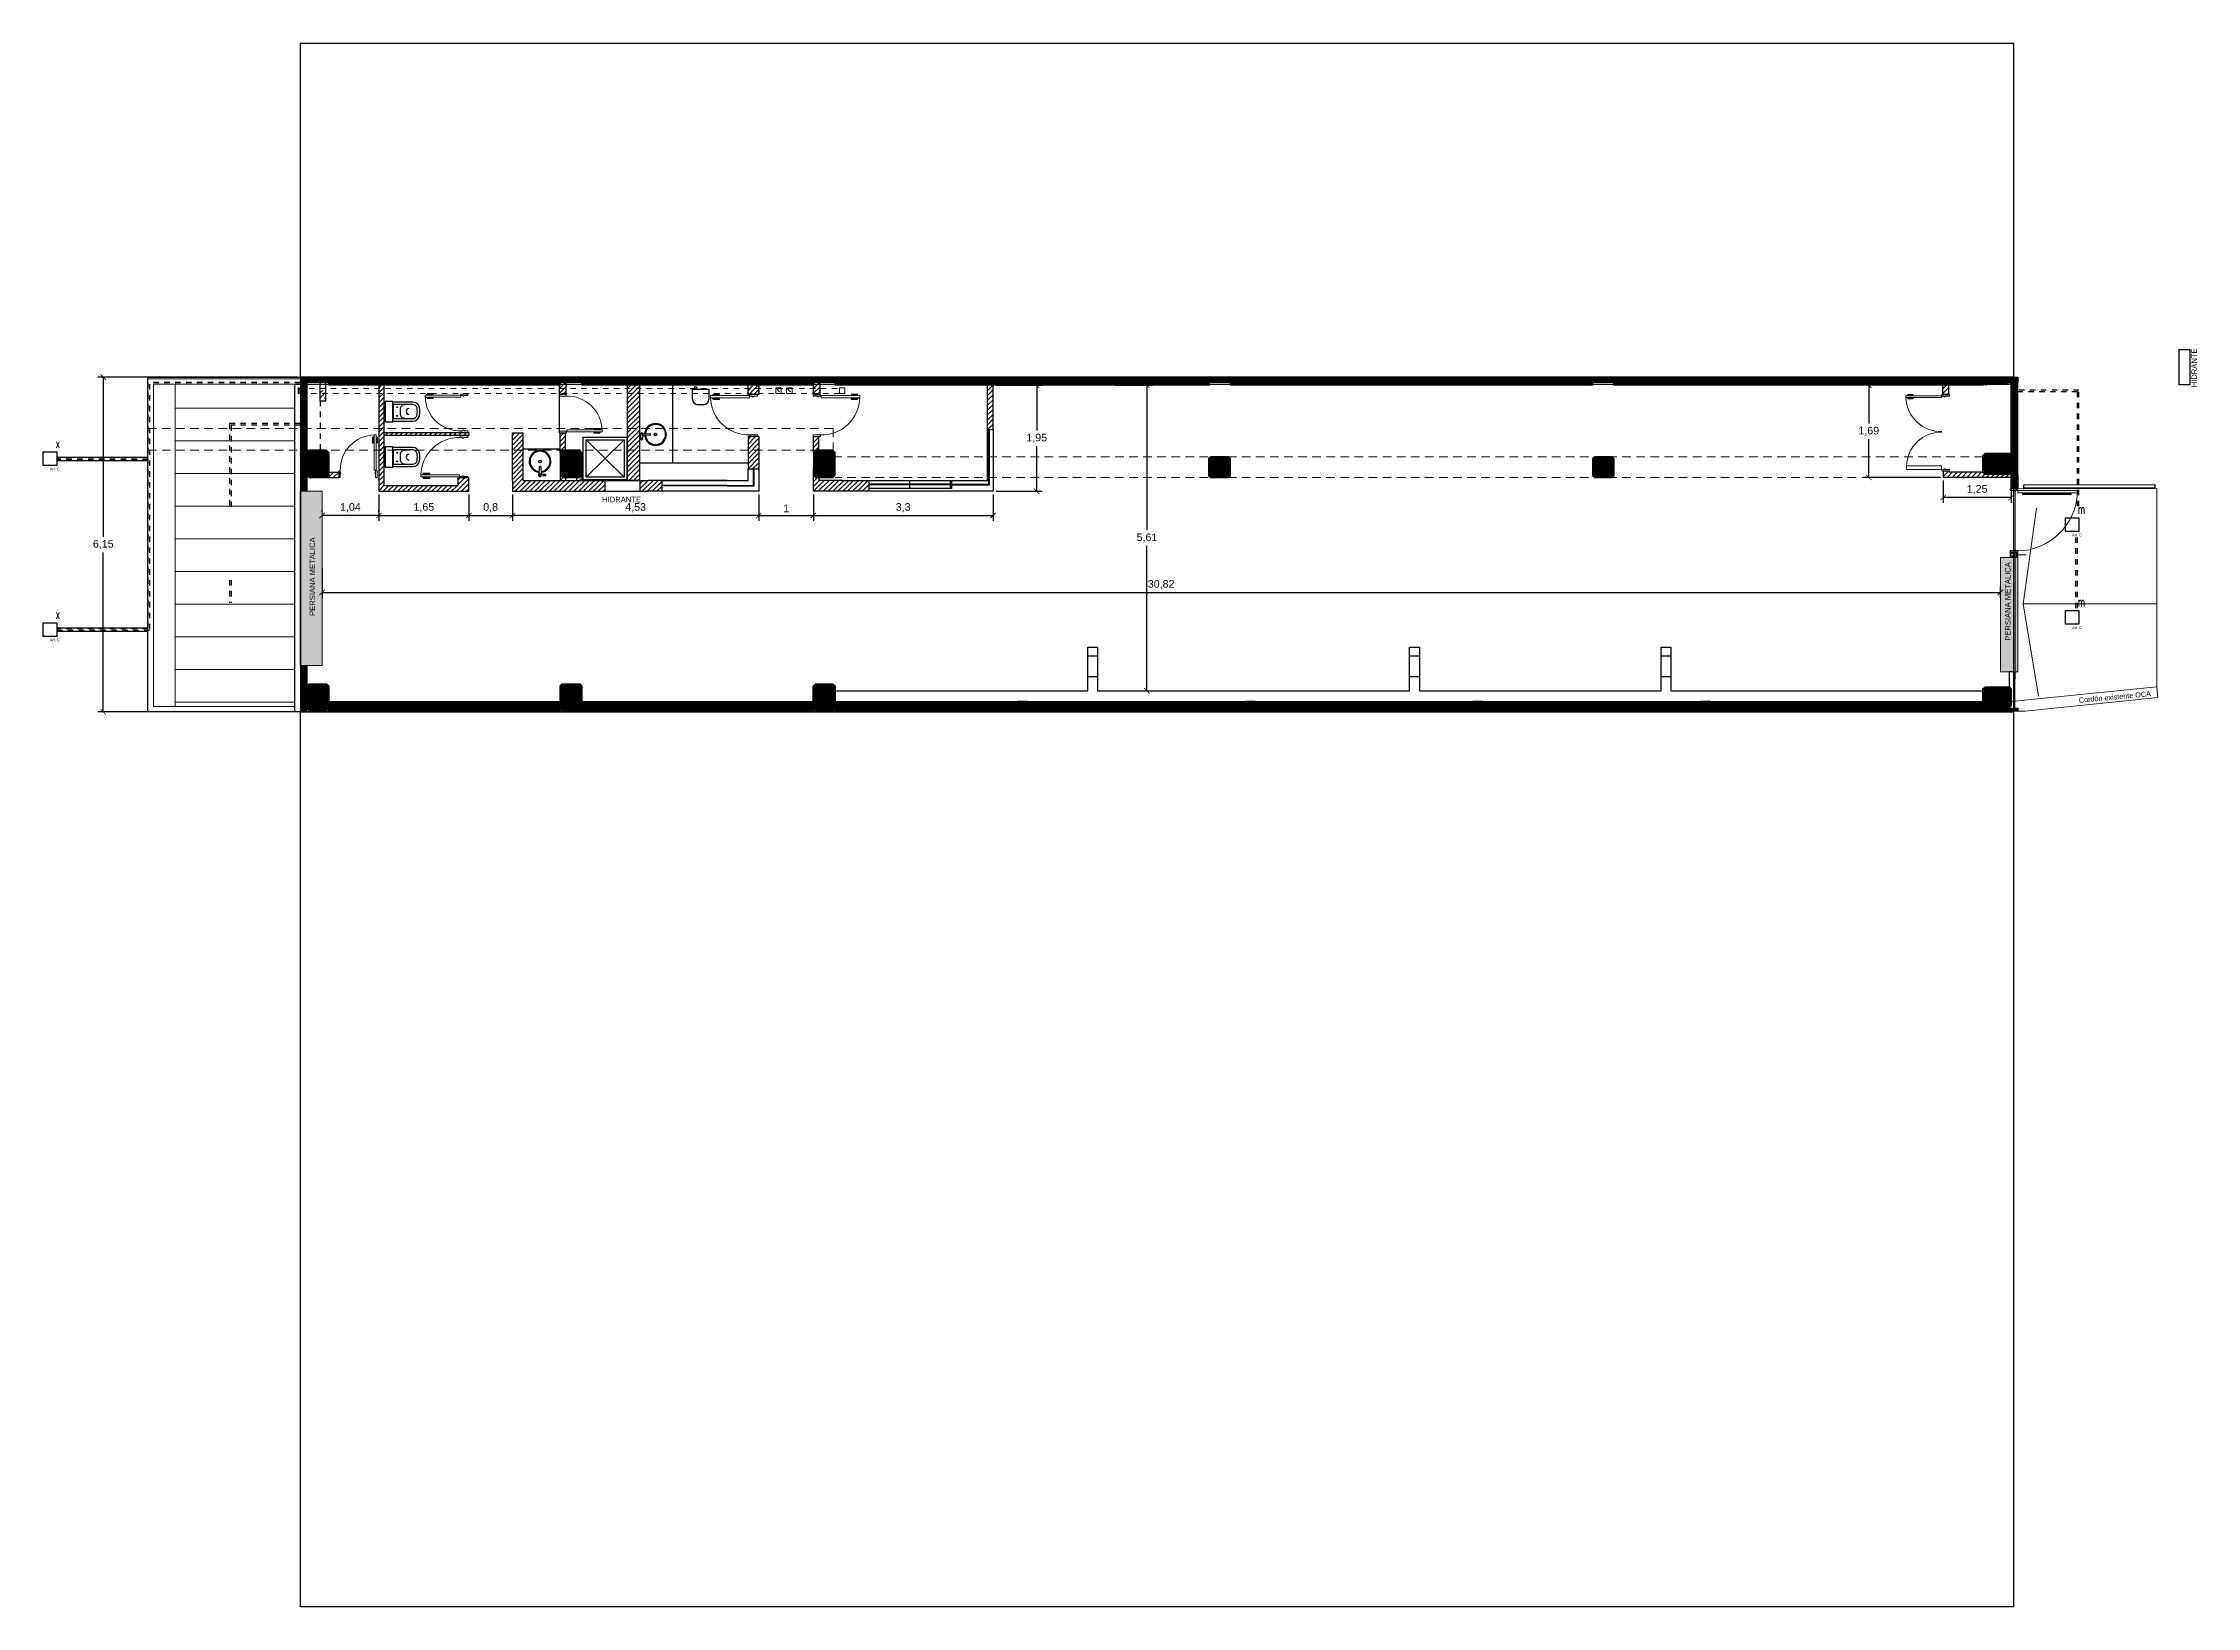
# Model space of a CAD drawing. Header units: millimetres. Extents: x 982.1 to 1021.6, y 2216.3 to 2245.1.
import ezdxf

# ---------------------------------------------------------------- set-up
doc = ezdxf.new("R2010")
doc.units = ezdxf.units.MM
doc.linetypes.add('CRD-XR-AR-RE01-00$0$CRD-implantacion$0$HIDDEN', pattern=[0.375, 0.25, -0.125])
doc.linetypes.add('HIDDEN2', pattern=[4.7625, 3.175, -1.5875])
for name, color, linetype in [('Barandas', 113, 'Continuous'), ('CORDON', 8, 'Continuous'), ('ESTRUCTURA', 3, 'Continuous'), ('H1', 253, 'Continuous'), ('Hatch - Medianera', 252, 'Continuous'), ('HT-Muros', 252, 'Continuous'), ('IA Hidrantes', 10, 'Continuous'), ('IE-Artefactos', 252, 'Continuous'), ('IE-Medidor', 10, 'Continuous'), ('IS-SANIT', 251, 'Continuous'), ('MU-Muros', 251, 'Continuous'), ('TA-Hatch Placa de roca de yeso', 253, 'Continuous'), ('TA-Placa de roca de yeso', 92, 'Continuous')]:
    doc.layers.add(name, color=color, linetype=linetype)
for name, color, linetype, lineweight in [('CA-Puertas', 252, 'Continuous', 18), ('CA-Ventanas', 51, 'Continuous', 18), ('Proyección Viga', 14, 'HIDDEN2', 5), ('Vereda', 252, 'Continuous', 9)]:
    doc.layers.add(name, color=color, linetype=linetype, lineweight=lineweight)
doc.styles.add('ELE', font='SIMPLEX.SHX', dxfattribs={"width": 0.7})
doc.styles.get("Standard").update_dxf_attribs({"font": 'arial.ttf'})
doc.dimstyles.new('AEP', dxfattribs={"dimscale": 0.2, "dimtxt": 0.7, "dimasz": 0.5, "dimexe": 0.5, "dimexo": 0.3, "dimgap": 0.3, "dimtad": 1, "dimtih": 1, "dimtoh": 1, "dimtxsty": 'Standard', "dimblk": 'ARCHTICK', "dimcen": 0, "dimadec": 0, "dimazin": 0, "dimtfac": 1, "dimtmove": 0, "dimatfit": 3, "dimldrblk": 'DOT', "dimfxl": 1, "dimarcsym": 0})
pattern_1 = [(45, (0, 76.55064), (-0.01122532015, 0.01122532015), [])]
pattern_2 = [(45, (-86.241782, 76.55064), (-0.01122532015, 0.01122532015), [])]

msp = doc.modelspace()

# ---------------------------------------------------------------- texts
at = {"layer": 'CA-Puertas', "ltscale": 0.05, "char_height": 0.1, "width": 1.72089, "attachment_point": 1, "rotation": 90}
for insert in [(986.783, 2234.537), (1017.922, 2234.08)]:
    msp.add_mtext('{\\fArial|b1|i0|c0|p34;\\P}PERSIANA METALICA', dxfattribs=dict(at, insert=insert))
at = {"layer": 'IA Hidrantes', "ltscale": 0.05, "insert": (1021.511, 2238.486), "char_height": 0.1, "attachment_point": 1, "rotation": 90}
msp.add_mtext_dynamic_manual_height_columns('\\pxqc;HIDRANTE', width=1.21367, gutter_width=12.5, heights=[0], dxfattribs=at)
at = {"layer": 'IA Hidrantes', "ltscale": 0.05, "insert": (992.073, 2236.724), "char_height": 0.1, "attachment_point": 1}
msp.add_mtext_dynamic_manual_height_columns('\\pxqc;HIDRANTE', width=1.21367, gutter_width=12.5, heights=[0], dxfattribs=at)
at = {"layer": 'IE-Artefactos', "style": 'ELE', "width": 0.6}
for s, p in [('x', (982.287, 2237.623)), ('m', (1019.426, 2236.412)), ('m', (1019.426, 2236.412)), ('x', (982.287, 2234.486)), ('m', (1019.426, 2234.71)), ('m', (1019.426, 2234.71))]:
    msp.add_text(s, height=0.17, dxfattribs=at).set_placement(p)
at = {"layer": 'IE-Artefactos', "char_height": 0.05, "attachment_point": 1}
for insert in [(982.179, 2237.259), (1019.319, 2236.048), (982.179, 2234.122), (1019.319, 2234.346)]:
    msp.add_mtext_dynamic_manual_height_columns('Art. C', width=10.62869, gutter_width=12.5, heights=[0], dxfattribs=dict(at, insert=insert))
at = {"layer": 'Vereda', "ltscale": 0.05, "insert": (1019.438, 2233.035), "char_height": 0.095, "attachment_point": 1, "rotation": 5.2486}
msp.add_mtext_dynamic_manual_height_columns('Cordón existente OCA', width=7.75203, gutter_width=12.5, heights=[0], dxfattribs=at)

# ---------------------------------------------------------------- blocks, each defined once
blk = doc.blocks.new('COL PARED')
at = {"layer": 'H1'}
h = blk.add_hatch(dxfattribs=at)
h.set_pattern_fill('ANSI31', color=256, scale=0.005)
h.paths.add_polyline_path([(0.52, 0.155), (0.48, 0.195), (0.04, 0.195), (0, 0.155), (0, -0.155), (0.04, -0.195), (0.48, -0.195), (0.52, -0.155)])
at = {"layer": 'ESTRUCTURA'}
blk.add_lwpolyline([(0, 0.155), (0.04, 0.195), (0.48, 0.195), (0.52, 0.155), (0.52, -0.155), (0.48, -0.195), (0.04, -0.195), (0, -0.155)], close=True, dxfattribs=at)
blk = doc.blocks.new('new blockDGDF')
at = {"layer": 'IS-SANIT', "ltscale": 0.05}
for points in [[(992.196, 2237.535), (992.996, 2237.535), (992.996, 2236.75), (992.196, 2236.75)], [(992.246, 2237.485), (992.946, 2237.485), (992.946, 2236.8), (992.246, 2236.8)]]:
    blk.add_lwpolyline(points, close=True, dxfattribs=at)
for points in [[(992.246, 2237.485), (992.946, 2236.8)], [(992.946, 2237.485), (992.246, 2236.8)]]:
    blk.add_lwpolyline(points, dxfattribs=at)
blk = doc.blocks.new('*U17')
at = {"color": 0}
for p, q in [((-0.77, -0.76), (-0.78, -0.76)), ((-0.77, -0.77), (-0.78, -0.77)), ((-0.71, -0.76), (-0.7, -0.76)), ((-0.71, -0.77), (-0.7, -0.77))]:
    blk.add_line(p, q, dxfattribs=at)
for points in [[(-0.78, -0.085), (-0.75, -0.085), (-0.75, -0.045), (-0.738, -0.045), (-0.738, -0.025), (-0.75, -0.025), (-0.75, 0.055), (-0.78, 0.055)], [(0, -0.085), (-0.03, -0.085), (-0.03, -0.045), (-0.042, -0.045), (-0.042, -0.025), (-0.03, -0.025), (-0.03, 0.055), (0, 0.055)]]:
    blk.add_lwpolyline(points, close=True)
blk.add_lwpolyline([(-0.72, -0.815), (-0.72, -0.095), (-0.76, -0.095), (-0.76, -0.815), (-0.72, -0.815)])
for points in [[(-0.78, -0.77), (-0.78, -0.65), (-0.79, -0.65), (-0.79, -0.77), (-0.78, -0.77)], [(-0.76, -0.785), (-0.77, -0.785), (-0.77, -0.745), (-0.76, -0.745), (-0.76, -0.785)], [(-0.72, -0.785), (-0.71, -0.785), (-0.71, -0.745), (-0.72, -0.745), (-0.72, -0.785)], [(-0.7, -0.77), (-0.7, -0.65), (-0.69, -0.65), (-0.69, -0.77), (-0.7, -0.77)]]:
    blk.add_lwpolyline(points, dxfattribs=at)
blk.add_circle((-0.755, -0.09), 0.005, dxfattribs=at)
blk.add_arc((-0.74, -0.105), 0.71, 271.4164, 1.607, dxfattribs=at)
blk = doc.blocks.new('BARI_INODORO_PTA')
blk.add_lwpolyline([(0.193, 0), (-0.193, 0), (-0.193, 0.125), (0.193, 0.125)], close=True)
for points in [[(0.075, -0.498, 0.35685), (0.175, -0.375), (0.175, -0.185), (0.175, -0.003, 0.414214), (0.172, 0), (-0.172, 0, 0.414214), (-0.175, -0.003), (-0.175, -0.185), (-0.175, -0.375, 0.35685), (-0.075, -0.498, 0.100202)], [(0.066, -0.453, 0.35685), (0.13, -0.375), (0.13, -0.017, 0.414214), (0.128, -0.015), (-0.128, -0.015, 0.414214), (-0.13, -0.017), (-0.13, -0.375, 0.35685), (-0.066, -0.453, 0.100202)]]:
    blk.add_lwpolyline(points, format="xyb", close=True)
at = {"color": 0}
for points in [[(-0.13, -0.23, -0.414214), (-0.05, -0.15), (0.05, -0.15, -0.414214), (0.13, -0.23)], [(0.054, -0.301, 0.001526), (0.054, -0.3, 0.343229), (0, -0.254, 0.343229), (-0.054, -0.3, 0.001526), (-0.054, -0.301)]]:
    blk.add_lwpolyline(points, format="xyb", dxfattribs=at)
for centre in [(-0.08, -0.09), (0.08, -0.09)]:
    blk.add_circle(centre, 0.0085, dxfattribs=at)
blk = doc.blocks.new('*U5')
for p, q in [((23.395, 26.894), (23.488, 26.899)), ((23.39, 26.872), (23.39, 26.889)), ((23.488, 26.862), (23.395, 26.867)), ((23.476, 26.728), (23.47, 26.863)), ((23.481, 26.723), (23.495, 26.723)), ((23.507, 26.88), (23.5, 26.728))]:
    blk.add_line(p, q)
at = {"color": 0}
blk.add_line((23.414, 26.895), (23.414, 26.866), dxfattribs=at)
for radius in [0.025, 0.02]:
    blk.add_circle((23.488, 26.63), radius, dxfattribs=at)
for centre, radius, start, end in [((23.488, 26.88), 0.0282, 311.584, 141.5833), ((23.488, 26.88), 0.0187, 263.8135, 96.1865), ((23.488, 26.63), 0.2, 94.6968, 85.3027), ((23.395, 26.889), 0.005, 93.0933, 180), ((23.395, 26.872), 0.005, 180, 266.9067), ((23.488, 26.88), 0.0282, 218.4167, 228.416), ((23.481, 26.728), 0.005, 180, 270), ((23.495, 26.728), 0.005, 270, 360)]:
    blk.add_arc(centre, radius, start, end)
for centre, radius, start, end in [((23.488, 26.88), 0.0235, 322.9274, 130.2762), ((23.488, 26.63), 0.185, 94.8602, 85.139)]:
    blk.add_arc(centre, radius, start, end, dxfattribs=at)
blk = doc.blocks.new('new blockSFEG')
at = {"ltscale": 0.05}
for p, q in [((1018.336, 2235.649), (1018.436, 2235.75)), ((1018.436, 2235.65), (1018.336, 2235.75))]:
    blk.add_line(p, q, dxfattribs=at)
blk.add_lwpolyline([(1018.336, 2235.75), (1018.436, 2235.75), (1018.436, 2235.65), (1018.336, 2235.65), (1018.336, 2235.75)], dxfattribs=at)
blk = doc.blocks.new('new blockiwej')
at = {"layer": 'CA-Puertas'}
for p, q in [((1016.303, 2238.667), (1016.303, 2238.675)), ((1016.303, 2238.619), (1016.303, 2238.611)), ((1016.311, 2238.667), (1016.311, 2238.675)), ((1016.311, 2238.619), (1016.311, 2238.611))]:
    blk.add_line(p, q, dxfattribs=at)
for points in [[(1016.267, 2238.627), (1016.919, 2238.627), (1016.919, 2238.659), (1016.267, 2238.659), (1016.267, 2238.627)], [(1016.291, 2238.659), (1016.291, 2238.667), (1016.323, 2238.667), (1016.323, 2238.659), (1016.291, 2238.659)], [(1016.291, 2238.627), (1016.291, 2238.619), (1016.323, 2238.619), (1016.323, 2238.627), (1016.291, 2238.627)], [(1016.303, 2238.675), (1016.399, 2238.675), (1016.399, 2238.682), (1016.303, 2238.682), (1016.303, 2238.675)], [(1016.303, 2238.611), (1016.399, 2238.611), (1016.399, 2238.603), (1016.303, 2238.603), (1016.303, 2238.611)], [(1016.279, 2237.371), (1016.92, 2237.371), (1016.92, 2237.303), (1016.279, 2237.303), (1016.279, 2237.371)]]:
    blk.add_lwpolyline(points, dxfattribs=at)
for points in [[(1016.927, 2238.681), (1016.927, 2238.651), (1016.967, 2238.651), (1016.967, 2238.639), (1016.987, 2238.639), (1016.987, 2238.651), (1017.067, 2238.651), (1017.067, 2238.681)], [(1016.927, 2237.273), (1016.927, 2237.303), (1016.967, 2237.303), (1016.967, 2237.315), (1016.987, 2237.315), (1016.987, 2237.303), (1017.067, 2237.303), (1017.067, 2237.273)]]:
    blk.add_lwpolyline(points, close=True, dxfattribs=at)
blk.add_circle((1016.922, 2238.656), 0.005, dxfattribs=at)
for centre, radius, start, end in [((1016.911, 2238.643), 0.644, 181.4144, 271.4128), ((1016.913, 2237.355), 0.634, 88.5872, 178.5856)]:
    blk.add_arc(centre, radius, start, end, dxfattribs=at)
blk = doc.blocks.new('new blockdewqwq')
at = {"layer": 'CA-Puertas'}
for p, q in [((1018.422, 2236.788), (1018.422, 2236.778)), ((1018.431, 2236.788), (1018.431, 2236.778)), ((1019.277, 2236.788), (1019.277, 2236.778)), ((1019.287, 2236.788), (1019.287, 2236.778))]:
    blk.add_line(p, q, dxfattribs=at)
for points in [[(1018.301, 2236.838), (1018.301, 2236.868), (1018.181, 2236.868), (1018.181, 2236.838)], [(1019.417, 2236.798), (1018.321, 2236.798), (1018.321, 2236.838), (1019.417, 2236.838), (1019.417, 2236.798)], [(1018.447, 2236.798), (1018.447, 2236.788), (1018.407, 2236.788), (1018.407, 2236.798), (1018.447, 2236.798)], [(1019.302, 2236.778), (1018.407, 2236.778), (1018.407, 2236.768), (1019.302, 2236.768), (1019.302, 2236.778)], [(1019.302, 2236.798), (1019.302, 2236.788), (1019.262, 2236.788), (1019.262, 2236.798), (1019.302, 2236.798)]]:
    blk.add_lwpolyline(points, dxfattribs=at)
for points in [[(1018.321, 2236.868), (1018.321, 2236.838), (1018.281, 2236.838), (1018.281, 2236.826), (1018.261, 2236.826), (1018.261, 2236.838), (1018.181, 2236.838), (1018.181, 2236.868)], [(1018.321, 2235.71), (1018.321, 2235.74), (1018.281, 2235.74), (1018.281, 2235.752), (1018.261, 2235.752), (1018.261, 2235.74), (1018.181, 2235.74), (1018.181, 2235.71)]]:
    blk.add_lwpolyline(points, close=True, dxfattribs=at)
blk.add_arc((1018.3, 2236.848), 1.118, 270.5143, 357.4446, dxfattribs=at)
blk = doc.blocks.new('_ARCHTICK')
at = {"color": 0, "linetype": 'ByBlock', "const_width": 0.15}
blk.add_lwpolyline([(-0.5, -0.5), (0.5, 0.5)], dxfattribs=at)
blk = doc.blocks.new('*D155')
at = {"layer": 'Defpoints', "color": 0, "linetype": 'ByBlock', "ltscale": 1e-05, "transparency": 16777216}
for p in [(1001.679, 2238.773), (1002.012, 2233.163), (1002.328, 2233.163)]:
    blk.add_point(p, dxfattribs=at)
at = {"layer": 'Hatch - Medianera', "color": 0, "linetype": 'ByBlock', "lineweight": -2, "ltscale": 1e-05, "transparency": 16777216}
for p, q in [((1001.739, 2238.773), (1002.428, 2238.773)), ((1002.328, 2238.773), (1002.328, 2236.112)), ((1002.328, 2233.163), (1002.328, 2235.824)), ((1002.072, 2233.163), (1002.428, 2233.163))]:
    blk.add_line(p, q, dxfattribs=at)
at = {"layer": 'Hatch - Medianera', "color": 0, "linetype": 'ByBlock', "lineweight": -2, "ltscale": 1e-05, "transparency": 16777216, "xscale": 0.1, "yscale": 0.1, "zscale": 0.1}
for p, rotation in [((1002.328, 2238.773), 90), ((1002.328, 2233.163), 270)]:
    blk.add_blockref('_ARCHTICK', p, dxfattribs=dict(at, rotation=rotation))
at = {"layer": 'Hatch - Medianera', "color": 0, "linetype": 'ByBlock', "ltscale": 1e-05, "transparency": 16777216, "insert": (1002.328, 2235.968), "char_height": 0.14, "attachment_point": 5}
blk.add_mtext('5,61', dxfattribs=at)
blk = doc.blocks.new('_Dot')
at = {"color": 0, "linetype": 'ByBlock', "lineweight": -2}
blk.add_line((-0.5, 0), (-1, 0), dxfattribs=at)
at = {"color": 0, "linetype": 'ByBlock', "const_width": 0.5}
blk.add_lwpolyline([(-0.25, 0, 1), (0.25, 0, 1)], format="xyb", close=True, dxfattribs=at)
blk = doc.blocks.new('*D156')
at = {"layer": 'Defpoints', "color": 0, "linetype": 'ByBlock', "ltscale": 1e-05, "transparency": 16777216}
for p in [(987.178, 2235.48), (1018.001, 2234.968), (1018.001, 2234.806)]:
    blk.add_point(p, dxfattribs=at)
at = {"layer": 'Hatch - Medianera', "color": 0, "linetype": 'ByBlock', "lineweight": -2, "ltscale": 1e-05, "transparency": 16777216}
for p, q in [((987.178, 2235.42), (987.178, 2234.868)), ((987.178, 2234.968), (1018.001, 2234.968)), ((1018.001, 2234.866), (1018.001, 2235.068))]:
    blk.add_line(p, q, dxfattribs=at)
at = {"layer": 'Hatch - Medianera', "color": 0, "linetype": 'ByBlock', "lineweight": -2, "ltscale": 1e-05, "transparency": 16777216, "xscale": 0.1, "yscale": 0.1, "zscale": 0.1, "rotation": 180}
blk.add_blockref('_ARCHTICK', (987.178, 2234.968), dxfattribs=at)
at = {"layer": 'Hatch - Medianera', "color": 0, "linetype": 'ByBlock', "lineweight": -2, "ltscale": 1e-05, "transparency": 16777216, "xscale": 0.1, "yscale": 0.1, "zscale": 0.1}
blk.add_blockref('_ARCHTICK', (1018.001, 2234.968), dxfattribs=at)
at = {"layer": 'Hatch - Medianera', "color": 0, "linetype": 'ByBlock', "ltscale": 1e-05, "transparency": 16777216, "insert": (1002.589, 2235.112), "char_height": 0.14, "attachment_point": 5}
blk.add_mtext('30,82', dxfattribs=at)
blk = doc.blocks.new('*D157')
at = {"layer": 'Defpoints', "color": 0, "linetype": 'ByBlock', "ltscale": 1e-05, "transparency": 16777216}
for p in [(999.501, 2238.773), (999.501, 2236.825), (1000.303, 2236.825)]:
    blk.add_point(p, dxfattribs=at)
at = {"layer": 'Hatch - Medianera', "color": 0, "linetype": 'ByBlock', "lineweight": -2, "ltscale": 1e-05, "transparency": 16777216}
for p, q in [((999.561, 2238.773), (1000.403, 2238.773)), ((1000.303, 2238.773), (1000.303, 2237.943)), ((1000.303, 2236.825), (1000.303, 2237.655)), ((999.561, 2236.825), (1000.403, 2236.825))]:
    blk.add_line(p, q, dxfattribs=at)
at = {"layer": 'Hatch - Medianera', "color": 0, "linetype": 'ByBlock', "lineweight": -2, "ltscale": 1e-05, "transparency": 16777216, "xscale": 0.1, "yscale": 0.1, "zscale": 0.1}
for p, rotation in [((1000.303, 2238.773), 90), ((1000.303, 2236.825), 270)]:
    blk.add_blockref('_ARCHTICK', p, dxfattribs=dict(at, rotation=rotation))
at = {"layer": 'Hatch - Medianera', "color": 0, "linetype": 'ByBlock', "ltscale": 1e-05, "transparency": 16777216, "insert": (1000.303, 2237.799), "char_height": 0.14, "attachment_point": 5}
blk.add_mtext('1,95', dxfattribs=at)
blk = doc.blocks.new('*D158')
at = {"layer": 'Defpoints', "color": 0, "linetype": 'ByBlock', "ltscale": 1e-05, "transparency": 16777216}
for p in [(996.202, 2236.825), (999.501, 2236.825), (999.501, 2236.381)]:
    blk.add_point(p, dxfattribs=at)
at = {"layer": 'Hatch - Medianera', "color": 0, "linetype": 'ByBlock', "lineweight": -2, "ltscale": 1e-05, "transparency": 16777216}
for p, q in [((996.202, 2236.765), (996.202, 2236.281)), ((999.501, 2236.765), (999.501, 2236.281)), ((996.202, 2236.381), (999.501, 2236.381))]:
    blk.add_line(p, q, dxfattribs=at)
at = {"layer": 'Hatch - Medianera', "color": 0, "linetype": 'ByBlock', "lineweight": -2, "ltscale": 1e-05, "transparency": 16777216, "xscale": 0.1, "yscale": 0.1, "zscale": 0.1, "rotation": 180}
blk.add_blockref('_ARCHTICK', (996.202, 2236.381), dxfattribs=at)
at = {"layer": 'Hatch - Medianera', "color": 0, "linetype": 'ByBlock', "lineweight": -2, "ltscale": 1e-05, "transparency": 16777216, "xscale": 0.1, "yscale": 0.1, "zscale": 0.1}
blk.add_blockref('_ARCHTICK', (999.501, 2236.381), dxfattribs=at)
at = {"layer": 'Hatch - Medianera', "color": 0, "linetype": 'ByBlock', "ltscale": 1e-05, "transparency": 16777216, "insert": (997.851, 2236.525), "char_height": 0.14, "attachment_point": 5}
blk.add_mtext('3,3', dxfattribs=at)
blk = doc.blocks.new('*D159')
at = {"layer": 'Defpoints', "color": 0, "linetype": 'ByBlock', "ltscale": 1e-05, "transparency": 16777216}
for p in [(995.202, 2236.825), (996.202, 2236.825), (996.202, 2236.381)]:
    blk.add_point(p, dxfattribs=at)
at = {"layer": 'Hatch - Medianera', "color": 0, "linetype": 'ByBlock', "lineweight": -2, "ltscale": 1e-05, "transparency": 16777216}
for p, q in [((995.202, 2236.765), (995.202, 2236.281)), ((996.202, 2236.765), (996.202, 2236.281)), ((995.202, 2236.381), (996.202, 2236.381))]:
    blk.add_line(p, q, dxfattribs=at)
at = {"layer": 'Hatch - Medianera', "color": 0, "linetype": 'ByBlock', "lineweight": -2, "ltscale": 1e-05, "transparency": 16777216, "xscale": 0.1, "yscale": 0.1, "zscale": 0.1, "rotation": 180}
blk.add_blockref('_ARCHTICK', (995.202, 2236.381), dxfattribs=at)
at = {"layer": 'Hatch - Medianera', "color": 0, "linetype": 'ByBlock', "lineweight": -2, "ltscale": 1e-05, "transparency": 16777216, "xscale": 0.1, "yscale": 0.1, "zscale": 0.1}
blk.add_blockref('_ARCHTICK', (996.202, 2236.381), dxfattribs=at)
at = {"layer": 'Hatch - Medianera', "color": 0, "linetype": 'ByBlock', "ltscale": 1e-05, "transparency": 16777216, "insert": (995.702, 2236.511), "char_height": 0.14, "attachment_point": 5}
blk.add_mtext('1', dxfattribs=at)
blk = doc.blocks.new('*D160')
at = {"layer": 'Defpoints', "color": 0, "linetype": 'ByBlock', "ltscale": 1e-05, "transparency": 16777216}
for p in [(990.675, 2236.825), (995.202, 2236.825), (990.675, 2236.381)]:
    blk.add_point(p, dxfattribs=at)
at = {"layer": 'Hatch - Medianera', "color": 0, "linetype": 'ByBlock', "lineweight": -2, "ltscale": 1e-05, "transparency": 16777216}
for p, q in [((990.675, 2236.765), (990.675, 2236.281)), ((995.202, 2236.765), (995.202, 2236.281)), ((995.202, 2236.381), (990.675, 2236.381))]:
    blk.add_line(p, q, dxfattribs=at)
at = {"layer": 'Hatch - Medianera', "color": 0, "linetype": 'ByBlock', "lineweight": -2, "ltscale": 1e-05, "transparency": 16777216, "xscale": 0.1, "yscale": 0.1, "zscale": 0.1, "rotation": 180}
blk.add_blockref('_ARCHTICK', (990.675, 2236.381), dxfattribs=at)
at = {"layer": 'Hatch - Medianera', "color": 0, "linetype": 'ByBlock', "lineweight": -2, "ltscale": 1e-05, "transparency": 16777216, "xscale": 0.1, "yscale": 0.1, "zscale": 0.1}
blk.add_blockref('_ARCHTICK', (995.202, 2236.381), dxfattribs=at)
at = {"layer": 'Hatch - Medianera', "color": 0, "linetype": 'ByBlock', "ltscale": 1e-05, "transparency": 16777216, "insert": (992.938, 2236.525), "char_height": 0.14, "attachment_point": 5}
blk.add_mtext('4,53', dxfattribs=at)
blk = doc.blocks.new('*D161')
at = {"layer": 'Defpoints', "color": 0, "linetype": 'ByBlock', "ltscale": 1e-05, "transparency": 16777216}
for p in [(989.875, 2236.825), (990.675, 2236.825), (990.675, 2236.381)]:
    blk.add_point(p, dxfattribs=at)
at = {"layer": 'Hatch - Medianera', "color": 0, "linetype": 'ByBlock', "lineweight": -2, "ltscale": 1e-05, "transparency": 16777216}
for p, q in [((989.875, 2236.765), (989.875, 2236.281)), ((990.675, 2236.765), (990.675, 2236.281)), ((989.875, 2236.381), (990.675, 2236.381))]:
    blk.add_line(p, q, dxfattribs=at)
at = {"layer": 'Hatch - Medianera', "color": 0, "linetype": 'ByBlock', "lineweight": -2, "ltscale": 1e-05, "transparency": 16777216, "xscale": 0.1, "yscale": 0.1, "zscale": 0.1, "rotation": 180}
blk.add_blockref('_ARCHTICK', (989.875, 2236.381), dxfattribs=at)
at = {"layer": 'Hatch - Medianera', "color": 0, "linetype": 'ByBlock', "lineweight": -2, "ltscale": 1e-05, "transparency": 16777216, "xscale": 0.1, "yscale": 0.1, "zscale": 0.1}
blk.add_blockref('_ARCHTICK', (990.675, 2236.381), dxfattribs=at)
at = {"layer": 'Hatch - Medianera', "color": 0, "linetype": 'ByBlock', "ltscale": 1e-05, "transparency": 16777216, "insert": (990.275, 2236.525), "char_height": 0.14, "attachment_point": 5}
blk.add_mtext('0,8', dxfattribs=at)
blk = doc.blocks.new('*D162')
at = {"layer": 'Defpoints', "color": 0, "linetype": 'ByBlock', "ltscale": 1e-05, "transparency": 16777216}
for p in [(988.222, 2236.825), (989.875, 2236.825), (989.875, 2236.381)]:
    blk.add_point(p, dxfattribs=at)
at = {"layer": 'Hatch - Medianera', "color": 0, "linetype": 'ByBlock', "lineweight": -2, "ltscale": 1e-05, "transparency": 16777216}
for p, q in [((988.222, 2236.765), (988.222, 2236.281)), ((989.875, 2236.765), (989.875, 2236.281)), ((988.222, 2236.381), (989.875, 2236.381))]:
    blk.add_line(p, q, dxfattribs=at)
at = {"layer": 'Hatch - Medianera', "color": 0, "linetype": 'ByBlock', "lineweight": -2, "ltscale": 1e-05, "transparency": 16777216, "xscale": 0.1, "yscale": 0.1, "zscale": 0.1, "rotation": 180}
blk.add_blockref('_ARCHTICK', (988.222, 2236.381), dxfattribs=at)
at = {"layer": 'Hatch - Medianera', "color": 0, "linetype": 'ByBlock', "lineweight": -2, "ltscale": 1e-05, "transparency": 16777216, "xscale": 0.1, "yscale": 0.1, "zscale": 0.1}
blk.add_blockref('_ARCHTICK', (989.875, 2236.381), dxfattribs=at)
at = {"layer": 'Hatch - Medianera', "color": 0, "linetype": 'ByBlock', "ltscale": 1e-05, "transparency": 16777216, "insert": (989.048, 2236.525), "char_height": 0.14, "attachment_point": 5}
blk.add_mtext('1,65', dxfattribs=at)
blk = doc.blocks.new('*D163')
at = {"layer": 'Defpoints', "color": 0, "linetype": 'ByBlock', "ltscale": 1e-05, "transparency": 16777216}
for p in [(987.178, 2236.381), (987.178, 2236.381), (988.222, 2236.381)]:
    blk.add_point(p, dxfattribs=at)
at = {"layer": 'Hatch - Medianera', "color": 0, "linetype": 'ByBlock', "lineweight": -2, "ltscale": 1e-05, "transparency": 16777216}
for p, q in [((987.178, 2236.441), (987.178, 2236.481)), ((988.222, 2236.441), (988.222, 2236.481)), ((988.222, 2236.381), (987.178, 2236.381))]:
    blk.add_line(p, q, dxfattribs=at)
at = {"layer": 'Hatch - Medianera', "color": 0, "linetype": 'ByBlock', "lineweight": -2, "ltscale": 1e-05, "transparency": 16777216, "xscale": 0.1, "yscale": 0.1, "zscale": 0.1, "rotation": 180}
blk.add_blockref('_ARCHTICK', (987.178, 2236.381), dxfattribs=at)
at = {"layer": 'Hatch - Medianera', "color": 0, "linetype": 'ByBlock', "lineweight": -2, "ltscale": 1e-05, "transparency": 16777216, "xscale": 0.1, "yscale": 0.1, "zscale": 0.1}
blk.add_blockref('_ARCHTICK', (988.222, 2236.381), dxfattribs=at)
at = {"layer": 'Hatch - Medianera', "color": 0, "linetype": 'ByBlock', "ltscale": 1e-05, "transparency": 16777216, "insert": (987.7, 2236.525), "char_height": 0.14, "attachment_point": 5}
blk.add_mtext('1,04', dxfattribs=at)
blk = doc.blocks.new('*D164')
at = {"layer": 'Defpoints', "color": 0, "linetype": 'ByBlock', "ltscale": 1e-05, "transparency": 16777216}
for p in [(1016.95, 2237.081), (1018.201, 2237.081), (1016.95, 2236.712)]:
    blk.add_point(p, dxfattribs=at)
at = {"layer": 'Hatch - Medianera', "color": 0, "linetype": 'ByBlock', "lineweight": -2, "ltscale": 1e-05, "transparency": 16777216}
for p, q in [((1016.95, 2237.021), (1016.95, 2236.612)), ((1018.201, 2237.021), (1018.201, 2236.612)), ((1018.201, 2236.712), (1016.95, 2236.712))]:
    blk.add_line(p, q, dxfattribs=at)
at = {"layer": 'Hatch - Medianera', "color": 0, "linetype": 'ByBlock', "lineweight": -2, "ltscale": 1e-05, "transparency": 16777216, "xscale": 0.1, "yscale": 0.1, "zscale": 0.1, "rotation": 180}
blk.add_blockref('_ARCHTICK', (1016.95, 2236.712), dxfattribs=at)
at = {"layer": 'Hatch - Medianera', "color": 0, "linetype": 'ByBlock', "lineweight": -2, "ltscale": 1e-05, "transparency": 16777216, "xscale": 0.1, "yscale": 0.1, "zscale": 0.1}
blk.add_blockref('_ARCHTICK', (1018.201, 2236.712), dxfattribs=at)
at = {"layer": 'Hatch - Medianera', "color": 0, "linetype": 'ByBlock', "ltscale": 1e-05, "transparency": 16777216, "insert": (1017.575, 2236.856), "char_height": 0.14, "attachment_point": 5}
blk.add_mtext('1,25', dxfattribs=at)
blk = doc.blocks.new('*D165')
at = {"layer": 'Defpoints', "color": 0, "linetype": 'ByBlock', "ltscale": 1e-05, "transparency": 16777216}
for p in [(1015.584, 2238.773), (1016.946, 2238.773), (1016.95, 2237.081)]:
    blk.add_point(p, dxfattribs=at)
at = {"layer": 'Hatch - Medianera', "color": 0, "linetype": 'ByBlock', "lineweight": -2, "ltscale": 1e-05, "transparency": 16777216}
for p, q in [((1016.886, 2238.773), (1015.484, 2238.773)), ((1015.584, 2238.773), (1015.584, 2238.071)), ((1015.584, 2237.081), (1015.584, 2237.783)), ((1016.89, 2237.081), (1015.484, 2237.081))]:
    blk.add_line(p, q, dxfattribs=at)
at = {"layer": 'Hatch - Medianera', "color": 0, "linetype": 'ByBlock', "lineweight": -2, "ltscale": 1e-05, "transparency": 16777216, "xscale": 0.1, "yscale": 0.1, "zscale": 0.1}
for p, rotation in [((1015.584, 2238.773), 90), ((1015.584, 2237.081), 270)]:
    blk.add_blockref('_ARCHTICK', p, dxfattribs=dict(at, rotation=rotation))
at = {"layer": 'Hatch - Medianera', "color": 0, "linetype": 'ByBlock', "ltscale": 1e-05, "transparency": 16777216, "insert": (1015.584, 2237.927), "char_height": 0.14, "attachment_point": 5}
blk.add_mtext('1,69', dxfattribs=at)
blk = doc.blocks.new('*D166')
at = {"layer": 'Defpoints', "color": 0, "linetype": 'ByBlock', "ltscale": 1e-05, "transparency": 16777216}
for p in [(986.781, 2238.923), (983.161, 2232.773), (986.781, 2232.773)]:
    blk.add_point(p, dxfattribs=at)
at = {"layer": 'Hatch - Medianera', "color": 0, "linetype": 'ByBlock', "lineweight": -2, "ltscale": 1e-05, "transparency": 16777216}
for p, q in [((986.721, 2238.923), (983.061, 2238.923)), ((983.161, 2238.923), (983.161, 2235.992)), ((983.161, 2232.773), (983.161, 2235.704)), ((986.721, 2232.773), (983.061, 2232.773))]:
    blk.add_line(p, q, dxfattribs=at)
at = {"layer": 'Hatch - Medianera', "color": 0, "linetype": 'ByBlock', "lineweight": -2, "ltscale": 1e-05, "transparency": 16777216, "xscale": 0.1, "yscale": 0.1, "zscale": 0.1}
for p, rotation in [((983.161, 2238.923), 90), ((983.161, 2232.773), 270)]:
    blk.add_blockref('_ARCHTICK', p, dxfattribs=dict(at, rotation=rotation))
at = {"layer": 'Hatch - Medianera', "color": 0, "linetype": 'ByBlock', "ltscale": 1e-05, "transparency": 16777216, "insert": (983.161, 2235.848), "char_height": 0.14, "attachment_point": 5}
blk.add_mtext('6,15', dxfattribs=at)

# ---------------------------------------------------------------- dimensions: what is measured, and where the dimension line sits
at = {"layer": 'Hatch - Medianera', "linetype": 'ByBlock', "ltscale": 1e-05}
for base, p1, p2, picture, middle in [((983.161, 2232.773), (986.781, 2238.923), (986.781, 2232.773), '*D166', (983.161, 2235.848)), ((1000.303, 2236.825), (999.501, 2238.773), (999.501, 2236.825), '*D157', (1000.303, 2237.799)), ((1002.328, 2233.163), (1001.679, 2238.773), (1002.012, 2233.163), '*D155', (1002.328, 2235.968)), ((1015.584, 2238.773), (1016.95, 2237.081), (1016.946, 2238.773), '*D165', (1015.584, 2237.927))]:
    dim = msp.add_linear_dim(base=base, p1=p1, p2=p2, angle=90, dimstyle='AEP', dxfattribs=at)
    dim.commit()
    dim.dimension.update_dxf_attribs({"geometry": picture, "text_midpoint": middle})
for base, p1, p2, picture, middle in [((1016.95, 2236.712), (1018.201, 2237.081), (1016.95, 2237.081), '*D164', (1017.575, 2236.856)), ((987.178, 2236.381), (988.222, 2236.381), (987.178, 2236.381), '*D163', (987.7, 2236.525)), ((989.875, 2236.381), (988.222, 2236.825), (989.875, 2236.825), '*D162', (989.048, 2236.525)), ((990.675, 2236.381), (989.875, 2236.825), (990.675, 2236.825), '*D161', (990.275, 2236.525)), ((990.675, 2236.381), (995.202, 2236.825), (990.675, 2236.825), '*D160', (992.938, 2236.525)), ((996.202, 2236.381), (995.202, 2236.825), (996.202, 2236.825), '*D159', (995.702, 2236.511)), ((999.501, 2236.381), (996.202, 2236.825), (999.501, 2236.825), '*D158', (997.851, 2236.525)), ((1018.001, 2234.968), (987.178, 2235.48), (1018.001, 2234.806), '*D156', (1002.589, 2235.112))]:
    dim = msp.add_linear_dim(base=base, p1=p1, p2=p2, dimstyle='AEP', dxfattribs=at)
    dim.commit()
    dim.dimension.update_dxf_attribs({"geometry": picture, "text_midpoint": middle})

# ---------------------------------------------------------------- hatches: boundary and pattern name
at = {"layer": 'CA-Puertas', "ltscale": 0.05}
h = msp.add_hatch(color=251, dxfattribs=at)
h.dxf.hatch_style = 1
h.paths.add_polyline_path([(986.778, 2236.825), (987.178, 2236.825), (987.178, 2233.625), (986.778, 2233.625)])
h = msp.add_hatch(color=251, dxfattribs=at)
h.dxf.hatch_style = 1
h.paths.add_polyline_path([(1018.321, 2233.51), (1018.001, 2233.51), (1018.001, 2235.61), (1018.321, 2235.61)])
at = {"layer": 'H1'}
h = msp.add_hatch(dxfattribs=at)
h.set_pattern_fill('ANSI31', color=256, scale=0.005)
h.set_pattern_definition([(45, (987.101875, 2237.330879), (-0.0112253, 0.0112253), [])])
h.paths.add_polyline_path([(987.302, 2237.541), (987.262, 2237.581), (986.942, 2237.581), (986.902, 2237.541), (986.902, 2237.121), (986.942, 2237.081), (987.262, 2237.081), (987.302, 2237.121)])
h = msp.add_hatch(dxfattribs=at)
h.set_pattern_fill('ANSI31', color=256, scale=0.005)
h.set_pattern_definition([(45, (991.751875, 2237.330879), (-0.0112253, 0.0112253), [])])
h.paths.add_polyline_path([(991.952, 2237.541), (991.912, 2237.581), (991.592, 2237.581), (991.552, 2237.541), (991.552, 2237.121), (991.592, 2237.081), (991.912, 2237.081), (991.952, 2237.121)])
h = msp.add_hatch(dxfattribs=at)
h.set_pattern_fill('ANSI31', color=256, scale=0.005)
h.set_pattern_definition([(45, (996.401875, 2237.330879), (-0.0112253, 0.0112253), [])])
h.paths.add_polyline_path([(996.242, 2237.081), (996.562, 2237.081), (996.602, 2237.121), (996.602, 2237.541), (996.562, 2237.581), (996.242, 2237.581), (996.202, 2237.541), (996.202, 2237.121)])
h = msp.add_hatch(dxfattribs=at)
h.set_pattern_fill('ANSI31', color=256, scale=0.005)
h.set_pattern_definition([(45, (1003.660522, 2237.211109), (-0.0112253, 0.0112253), [])])
h.paths.add_polyline_path([(1003.501, 2237.081), (1003.821, 2237.081), (1003.861, 2237.118), (1003.861, 2237.421), (1003.821, 2237.461), (1003.501, 2237.461), (1003.461, 2237.421), (1003.461, 2237.118)])
h = msp.add_hatch(dxfattribs=at)
h.set_pattern_fill('ANSI31', color=256, scale=0.005)
h.set_pattern_definition([(45, (1010.710522, 2237.211109), (-0.0112253, 0.0112253), [])])
h.paths.add_polyline_path([(1010.551, 2237.081), (1010.871, 2237.081), (1010.911, 2237.118), (1010.911, 2237.421), (1010.871, 2237.461), (1010.551, 2237.461), (1010.511, 2237.421), (1010.511, 2237.118)])
h = msp.add_hatch(dxfattribs=at)
h.set_pattern_fill('ANSI31', color=256, scale=0.005)
h.set_pattern_definition(pattern_2)
h.paths.add_polyline_path([(987.302, 2232.831), (987.262, 2232.791), (986.942, 2232.791), (986.902, 2232.831), (986.902, 2233.251), (986.942, 2233.291), (987.262, 2233.291), (987.302, 2233.251)])
h = msp.add_hatch(dxfattribs=at)
h.set_pattern_fill('ANSI31', color=256, scale=0.005)
h.set_pattern_definition(pattern_2)
h.paths.add_polyline_path([(991.952, 2232.831), (991.912, 2232.791), (991.592, 2232.791), (991.552, 2232.831), (991.552, 2233.251), (991.592, 2233.291), (991.912, 2233.291), (991.952, 2233.251)])
h = msp.add_hatch(dxfattribs=at)
h.set_pattern_fill('ANSI31', color=256, scale=0.005)
h.set_pattern_definition(pattern_2)
h.paths.add_polyline_path([(996.602, 2232.831), (996.562, 2232.791), (996.242, 2232.791), (996.202, 2232.831), (996.202, 2233.251), (996.242, 2233.291), (996.562, 2233.291), (996.602, 2233.251)])
at = {"layer": 'HT-Muros'}
h = msp.add_hatch(dxfattribs=at)
h.set_pattern_fill('ANSI31', color=256, scale=0.005)
h.set_pattern_definition([(45, (-0.00207, 80.58922), (-0.01122532015, 0.01122532015), [])])
h.paths.add_polyline_path([(986.898, 2238.923), (986.778, 2238.923), (986.778, 2236.825), (986.898, 2236.825)])
h = msp.add_hatch(dxfattribs=at)
h.set_pattern_fill('ANSI31', color=256, scale=0.005)
h.set_pattern_definition(pattern_1)
edge = h.paths.add_edge_path()
edge.add_line((1018.321, 2238.823), (1017.681, 2238.823))
edge.add_line((1017.681, 2238.823), (1017.681, 2238.773))
edge.add_line((1017.681, 2238.773), (1010.901, 2238.773))
edge.add_line((1010.901, 2238.773), (1010.901, 2238.823))
edge.add_line((1010.901, 2238.823), (1010.511, 2238.823))
edge.add_line((1010.511, 2238.823), (1010.511, 2238.773))
edge.add_line((1010.511, 2238.773), (1003.861, 2238.773))
edge.add_line((1003.861, 2238.773), (1003.861, 2238.823))
edge.add_line((1003.861, 2238.823), (1003.471, 2238.823))
edge.add_line((1003.471, 2238.823), (1003.471, 2238.773))
edge.add_line((1003.471, 2238.773), (996.601, 2238.773))
edge.add_line((996.601, 2238.773), (996.601, 2238.823))
edge.add_line((996.601, 2238.823), (996.201, 2238.823))
edge.add_line((996.201, 2238.823), (996.201, 2238.773))
edge.add_line((996.201, 2238.773), (991.951, 2238.773))
edge.add_line((991.951, 2238.773), (991.951, 2238.823))
edge.add_line((991.951, 2238.823), (991.551, 2238.823))
edge.add_line((991.551, 2238.823), (991.551, 2238.773))
edge.add_line((991.551, 2238.773), (987.301, 2238.773))
edge.add_line((987.301, 2238.773), (987.301, 2238.823))
edge.add_line((987.301, 2238.823), (986.901, 2238.823))
edge.add_line((986.901, 2238.823), (986.901, 2238.923))
edge.add_line((986.901, 2238.923), (1018.321, 2238.923))
edge.add_line((1018.321, 2238.923), (1018.321, 2238.823))
edge.add_line((1018.321, 2238.823), (1017.681, 2238.823))
edge.add_line((1017.681, 2238.823), (1017.681, 2238.773))
h = msp.add_hatch(dxfattribs=at)
h.set_pattern_fill('ANSI31', color=256, scale=0.005)
h.set_pattern_definition([(45, (-62.081782, 76.60064), (-0.01122532015, 0.01122532015), [])])
h.paths.add_polyline_path([(1018.201, 2236.868), (1018.281, 2236.868), (1018.321, 2236.868), (1018.321, 2238.823), (1018.201, 2238.823)])
at = {"layer": 'HT-Muros', "ltscale": 0.05}
h = msp.add_hatch(dxfattribs=at)
h.set_pattern_fill('ANSI31', color=256, scale=0.12, angle=135)
h.set_pattern_definition([(180, (-2.4, 0), (-1e-16, -0.381), [])])
edge = h.paths.add_edge_path()
edge.add_line((1001.242, 2233.163), (1001.242, 2233.963))
edge.add_line((1001.242, 2233.963), (1001.422, 2233.963))
edge.add_line((1001.422, 2233.963), (1001.422, 2233.163))
h = msp.add_hatch(dxfattribs=at)
h.set_pattern_fill('ANSI31', color=256, scale=0.12, angle=135)
h.set_pattern_definition([(180, (3.51, 0), (-1e-16, -0.381), [])])
edge = h.paths.add_edge_path()
edge.add_line((1007.152, 2233.163), (1007.152, 2233.963))
edge.add_line((1007.152, 2233.963), (1007.332, 2233.963))
edge.add_line((1007.332, 2233.963), (1007.332, 2233.163))
h = msp.add_hatch(dxfattribs=at)
h.set_pattern_fill('ANSI31', color=256, scale=0.12, angle=135)
edge = h.paths.add_edge_path()
edge.add_line((1011.772, 2233.163), (1011.772, 2233.963))
edge.add_line((1011.772, 2233.963), (1011.952, 2233.963))
edge.add_line((1011.952, 2233.963), (1011.952, 2233.163))
at = {"layer": 'HT-Muros'}
h = msp.add_hatch(dxfattribs=at)
h.set_pattern_fill('ANSI31', color=256, scale=0.005)
h.set_pattern_definition(pattern_1)
h.paths.add_polyline_path([(986.901, 2233.625), (986.781, 2233.625), (986.781, 2232.786), (986.901, 2232.786)])
h = msp.add_hatch(dxfattribs=at)
h.set_pattern_fill('ANSI31', color=256, scale=0.005)
h.set_pattern_definition(pattern_2)
h.paths.add_polyline_path([(987.301, 2232.963), (991.551, 2232.963), (991.551, 2232.788), (987.301, 2232.788)])
h = msp.add_hatch(dxfattribs=at)
h.set_pattern_fill('ANSI31', color=256, scale=0.005)
h.set_pattern_definition([(45, (-81.591782, 76.55064), (-0.01122532015, 0.01122532015), [])])
h.paths.add_polyline_path([(991.951, 2232.963), (996.201, 2232.963), (996.201, 2232.788), (991.951, 2232.788)])
h = msp.add_hatch(dxfattribs=at)
h.set_pattern_fill('ANSI31', color=256, scale=0.005)
h.set_pattern_definition([(45, (-76.941782, 76.55064), (-0.01122532015, 0.01122532015), [])])
h.paths.add_polyline_path([(996.601, 2232.963), (1017.681, 2232.963), (1017.681, 2232.883), (1017.721, 2232.843), (1018.321, 2232.843), (1018.321, 2232.788), (996.601, 2232.788)])
at = {"layer": 'IE-Medidor', "linetype": 'ByBlock', "ltscale": 1e-05}
h = msp.add_hatch(dxfattribs=at)
h.set_pattern_fill('ANGLE', color=256)
h.set_pattern_definition([(0, (0, 0), (0, 6.985), [5.08, -1.905]), (90, (0, 0), (-6.985, 4e-16), [5.08, -1.905])])
h.paths.add_polyline_path([(984.188, 2230.911), (983.981, 2230.911), (983.981, 2230.16), (984.188, 2230.16)])
at = {"layer": 'MU-Muros'}
h = msp.add_hatch(dxfattribs=at)
h.set_pattern_fill('ANSI31', color=256, scale=0.02)
h.paths.add_polyline_path([(988.322, 2238.773), (988.222, 2238.773), (988.222, 2236.825), (988.394, 2236.825), (989.875, 2236.825), (989.875, 2237.07), (989.675, 2237.07), (989.675, 2236.925), (988.322, 2236.925)])
at = {"layer": 'TA-Hatch Placa de roca de yeso', "ltscale": 0.05}
h = msp.add_hatch(dxfattribs=at)
h.set_pattern_fill('ANSI31', color=256, scale=0.02)
h.paths.add_polyline_path([(987.246, 2238.685), (987.146, 2238.685), (987.146, 2238.535), (987.246, 2238.535)])
at = {"layer": 'TA-Hatch Placa de roca de yeso', "linetype": 'ByBlock', "ltscale": 5e-05}
h = msp.add_hatch(dxfattribs=at)
h.set_pattern_fill('ANSI31', color=256, scale=0.02)
h.paths.add_polyline_path([(993.017, 2238.773), (992.791, 2238.773), (992.791, 2237.025), (993.017, 2237.025)])
h.paths.add_polyline_path([(991.664, 2238.823), (991.551, 2238.823), (991.551, 2238.773), (991.538, 2238.773), (991.538, 2238.602), (991.664, 2238.602)])
h = msp.add_hatch(dxfattribs=at)
h.set_pattern_fill('ANSI31', color=256, scale=0.02)
h.paths.add_polyline_path([(995.202, 2238.773), (995.002, 2238.773), (995.002, 2238.602), (995.202, 2238.602)])
h = msp.add_hatch(dxfattribs=at)
h.set_pattern_fill('ANSI31', color=256, scale=0.02)
h.paths.add_polyline_path([(996.328, 2238.823), (996.201, 2238.823), (996.201, 2238.773), (996.201, 2238.602), (996.328, 2238.602)])
h = msp.add_hatch(dxfattribs=at)
h.set_pattern_fill('ANSI31', color=256, scale=0.02)
h.paths.add_polyline_path([(999.501, 2238.773), (999.401, 2238.773), (999.401, 2237.958), (999.501, 2237.958)])
h = msp.add_hatch(dxfattribs=at)
h.set_pattern_fill('ANSI31', color=256, scale=0.02)
h.paths.add_polyline_path([(1017.049, 2238.773), (1016.946, 2238.773), (1016.946, 2238.602), (1017.048, 2238.602)])
at = {"layer": 'TA-Hatch Placa de roca de yeso', "ltscale": 0.05}
h = msp.add_hatch(dxfattribs=at)
h.set_pattern_fill('ANSI31', color=256, scale=0.02)
h.paths.add_polyline_path([(989.875, 2237.9), (988.322, 2237.9), (988.322, 2237.85), (989.875, 2237.85)])
h = msp.add_hatch(dxfattribs=at)
h.set_pattern_fill('ANSI31', color=256, scale=0.02)
h.paths.add_polyline_path([(991.952, 2237.121), (991.912, 2237.081), (991.852, 2237.081), (991.852, 2237.025), (991.952, 2237.025)], flags=17)
h.paths.add_polyline_path([(991.652, 2237.081), (991.592, 2237.081), (991.552, 2237.121), (991.552, 2237.025), (991.652, 2237.025)], flags=17)
h.paths.add_polyline_path([(991.652, 2237.9), (991.552, 2237.9), (991.552, 2237.541), (991.592, 2237.581), (991.652, 2237.581)], flags=17)
h.paths.add_polyline_path([(992.371, 2236.825), (992.371, 2237.025), (990.875, 2237.025), (990.875, 2237.9), (990.675, 2237.9), (990.675, 2236.825)])
h.paths.add_polyline_path([(993.021, 2237.025), (993.021, 2236.825), (993.417, 2236.825), (993.417, 2237.025)])
h = msp.add_hatch(dxfattribs=at)
h.set_pattern_fill('ANSI31', color=256, scale=0.02)
h.paths.add_polyline_path([(995.202, 2237.83), (995.002, 2237.83), (995.002, 2237.23), (995.202, 2237.23)])
at = {"layer": 'TA-Hatch Placa de roca de yeso', "linetype": 'ByBlock', "ltscale": 5e-05}
h = msp.add_hatch(dxfattribs=at)
h.set_pattern_fill('ANSI31', color=256, scale=0.02)
h.paths.add_polyline_path([(996.302, 2237.83), (996.202, 2237.83), (996.202, 2237.541), (996.242, 2237.581), (996.302, 2237.581)])
h = msp.add_hatch(dxfattribs=at)
h.set_pattern_fill('ANSI31', color=256, scale=0.02)
h.paths.add_polyline_path([(987.486, 2237.178), (987.302, 2237.178), (987.302, 2237.119), (987.261, 2237.078), (987.486, 2237.078)])
h = msp.add_hatch(dxfattribs=at)
h.set_pattern_fill('ANSI31', color=256, scale=0.02)
h.paths.add_polyline_path([(997.22, 2237.025), (997.22, 2237.025), (996.732, 2237.025), (996.302, 2237.025), (996.302, 2237.081), (996.242, 2237.081), (996.202, 2237.121), (996.202, 2236.825), (997.22, 2236.825)])
h = msp.add_hatch(dxfattribs=at)
h.set_pattern_fill('ANSI31', color=256, scale=0.02)
h.paths.add_polyline_path([(1017.655, 2237.181), (1017.265, 2237.181), (1017.052, 2237.181), (1017.052, 2237.195), (1016.95, 2237.195), (1016.95, 2237.081), (1018.201, 2237.081), (1018.201, 2237.181)])
at = {"layer": 'Vereda', "ltscale": 0.05}
h = msp.add_hatch(dxfattribs=at)
h.set_pattern_fill('_USER', color=256, scale=0.6, pattern_type=0)
h.set_pattern_definition([(0, (-86.2418, 76.55064), (0, 0.6), [])])
h.paths.add_polyline_path([(984.481, 2238.793), (986.681, 2238.793), (986.681, 2232.873), (984.481, 2232.873)])

# ---------------------------------------------------------------- linework, layer by layer
at = {"linetype": 'ByBlock', "ltscale": 1e-05}
for points in [[(986.781, 2245.058), (1018.242, 2245.058), (1018.242, 2238.923), (986.781, 2238.923)], [(986.781, 2232.773), (1018.242, 2232.773), (1018.242, 2216.335), (986.781, 2216.335)]]:
    msp.add_lwpolyline(points, close=True, dxfattribs=at)
at = {"layer": 'Barandas', "linetype": 'ByBlock', "ltscale": 1e-05}
for p, q in [((982.306, 2237.453), (983.981, 2237.453)), ((982.306, 2237.393), (983.981, 2237.393)), ((982.306, 2234.316), (983.981, 2234.316)), ((982.306, 2234.256), (983.981, 2234.256))]:
    msp.add_line(p, q, dxfattribs=at)
msp.add_lwpolyline([(1018.431, 2236.866), (1018.431, 2236.946), (1020.835, 2236.948), (1020.835, 2236.888), (1018.431, 2236.886)], dxfattribs=at)
at = {"layer": 'CA-Puertas', "ltscale": 0.05}
msp.add_lwpolyline([(986.778, 2236.825), (987.178, 2236.825), (987.178, 2233.625), (986.778, 2233.625)], close=True, dxfattribs=at)
at = {"layer": 'CA-Puertas'}
for points in [[(1018.181, 2235.71), (1018.181, 2235.61)], [(1018.321, 2235.71), (1018.321, 2235.61)], [(1018.332, 2235.66), (1018.477, 2235.66)]]:
    msp.add_lwpolyline(points, dxfattribs=at)
msp.add_lwpolyline([(1018.321, 2233.51), (1018.001, 2233.51), (1018.001, 2235.61), (1018.321, 2235.61)], close=True, dxfattribs=at)
at = {"layer": 'CA-Ventanas'}
msp.add_line((998.72, 2237.025), (997.22, 2237.025), dxfattribs=at)
at = {"layer": 'CORDON', "linetype": 'ByBlock', "ltscale": 1e-05}
msp.add_line((991.538, 2237.9), (991.538, 2238.602), dxfattribs=at)
at = {"layer": 'ESTRUCTURA'}
for points in [[(1003.501, 2237.081), (1003.821, 2237.081), (1003.861, 2237.118), (1003.861, 2237.421), (1003.821, 2237.461), (1003.501, 2237.461), (1003.461, 2237.421), (1003.461, 2237.118)], [(1010.551, 2237.081), (1010.871, 2237.081), (1010.911, 2237.118), (1010.911, 2237.421), (1010.871, 2237.461), (1010.551, 2237.461), (1010.511, 2237.421), (1010.511, 2237.118)], [(991.592, 2233.291), (991.912, 2233.291), (991.952, 2233.251), (991.952, 2232.831), (991.912, 2232.791), (991.592, 2232.791), (991.552, 2232.831), (991.552, 2233.251)], [(996.242, 2233.291), (996.562, 2233.291), (996.602, 2233.251), (996.602, 2232.831), (996.562, 2232.791), (996.242, 2232.791), (996.202, 2232.831), (996.202, 2233.251)]]:
    msp.add_lwpolyline(points, close=True, dxfattribs=at)
for points in [[(987.255, 2233.291), (987.262, 2233.291), (987.302, 2233.251), (987.302, 2232.831), (987.262, 2232.791), (986.942, 2232.791), (986.902, 2232.831), (986.902, 2233.251), (986.942, 2233.291), (987.188, 2233.291)], [(987.21, 2233.291), (987.233, 2233.291)]]:
    msp.add_lwpolyline(points, dxfattribs=at)
at = {"layer": 'Hatch - Medianera', "linetype": 'ByBlock', "ltscale": 1e-05}
for points in [[(983.981, 2238.923), (986.781, 2238.923), (986.781, 2232.773), (983.981, 2232.773)], [(986.681, 2238.793), (1018.242, 2238.793), (1018.242, 2232.773), (986.681, 2232.773)]]:
    msp.add_lwpolyline(points, close=True, dxfattribs=at)
at = {"layer": 'IA Hidrantes', "ltscale": 0.05}
for points in [[(1021.482, 2238.782), (1021.282, 2238.782), (1021.282, 2239.432), (1021.482, 2239.432)], [(992.371, 2236.825), (993.021, 2236.825), (993.021, 2237.025), (992.371, 2237.025)]]:
    msp.add_lwpolyline(points, close=True, dxfattribs=at)
at = {"layer": 'IE-Artefactos', "linetype": 'HIDDEN2', "ltscale": 0.025}
for points in [[(986.781, 2238.823), (983.981, 2238.823)], [(983.981, 2238.823), (983.981, 2234.298)], [(986.781, 2238.794), (983.981, 2238.794)], [(984.011, 2238.794), (984.011, 2234.269)], [(1019.445, 2236.553), (1019.445, 2238.681), (1018.321, 2238.681)], [(1019.415, 2236.553), (1019.415, 2238.651), (1018.321, 2238.651)], [(985.48, 2238.068), (985.48, 2236.476)], [(986.781, 2238.068), (985.48, 2238.068)], [(985.51, 2238.039), (985.51, 2236.476)], [(986.781, 2238.039), (985.51, 2238.039)], [(983.981, 2237.434), (982.306, 2237.434)], [(983.981, 2237.405), (982.306, 2237.405)], [(1019.379, 2235.979), (1019.379, 2234.635)], [(1019.409, 2235.979), (1019.409, 2234.681)], [(985.48, 2235.196), (985.48, 2234.774)], [(985.51, 2235.196), (985.51, 2234.774)], [(983.981, 2234.298), (982.306, 2234.298)], [(984.011, 2234.269), (982.306, 2234.269)]]:
    msp.add_lwpolyline(points, dxfattribs=at)
at = {"layer": 'IE-Artefactos'}
for points in [[(982.056, 2237.548), (982.306, 2237.548), (982.306, 2237.298), (982.056, 2237.298), (982.056, 2237.548)], [(1019.195, 2236.337), (1019.445, 2236.337), (1019.445, 2236.087), (1019.195, 2236.087), (1019.195, 2236.337)], [(1019.195, 2234.635), (1019.445, 2234.635), (1019.445, 2234.385), (1019.195, 2234.385), (1019.195, 2234.635)], [(982.056, 2234.411), (982.306, 2234.411), (982.306, 2234.161), (982.056, 2234.161), (982.056, 2234.411)]]:
    msp.add_lwpolyline(points, dxfattribs=at)
at = {"layer": 'IS-SANIT'}
for p, q in [((993.983, 2238.515), (993.983, 2238.704)), ((993.983, 2238.704), (994.283, 2238.704)), ((994.283, 2238.704), (994.283, 2238.515)), ((994.183, 2238.415), (994.083, 2238.415))]:
    msp.add_line(p, q, dxfattribs=at)
for points in [[(993.615, 2238.773), (993.615, 2237.34)], [(991.552, 2237.601), (990.875, 2237.601)], [(995.002, 2237.34), (993.017, 2237.34)]]:
    msp.add_lwpolyline(points, dxfattribs=at)
msp.add_circle((994.04, 2238.729), 0.022, dxfattribs=at)
for centre, start, end in [((994.083, 2238.515), 180, 270), ((994.183, 2238.515), 270, 0)]:
    msp.add_arc(centre, 0.1, start, end, dxfattribs=at)
at = {"layer": 'MU-Muros'}
for p, q in [((993.417, 2237.025), (993.417, 2236.875)), ((994.617, 2237.025), (993.417, 2237.025)), ((994.617, 2236.935), (993.417, 2236.935)), ((994.617, 2236.935), (993.417, 2236.935)), ((994.617, 2236.925), (993.417, 2236.925)), ((994.617, 2236.935), (994.617, 2236.925)), ((997.22, 2237.025), (997.22, 2236.875)), ((998.72, 2236.955), (997.22, 2236.955)), ((998.72, 2236.955), (997.22, 2236.955)), ((998.72, 2236.945), (997.22, 2236.945)), ((998.72, 2236.875), (997.22, 2236.875)), ((997.97, 2237.025), (997.97, 2236.875)), ((998.72, 2237.025), (998.72, 2236.875)), ((998.72, 2236.955), (998.72, 2236.945))]:
    msp.add_line(p, q, dxfattribs=at)
for points in [[(986.901, 2236.825), (986.901, 2238.923), (986.781, 2238.923), (986.781, 2236.825)], [(1018.321, 2238.823), (1017.681, 2238.823), (1017.681, 2238.773), (1010.901, 2238.773), (1010.901, 2238.823), (1010.511, 2238.823), (1010.511, 2238.773), (1003.861, 2238.773), (1003.861, 2238.823), (1003.471, 2238.823), (1003.471, 2238.773), (996.601, 2238.773), (996.601, 2238.823), (996.201, 2238.823), (996.201, 2238.773), (991.951, 2238.773), (991.951, 2238.823), (991.551, 2238.823), (991.551, 2238.773), (987.301, 2238.773), (987.301, 2238.823), (986.901, 2238.823), (986.901, 2238.923), (1018.321, 2238.923), (1018.321, 2238.823), (1017.681, 2238.823), (1017.681, 2238.773)], [(1018.201, 2237.103), (1018.201, 2237.173), (1018.161, 2237.133), (1017.721, 2237.133), (1017.681, 2237.173), (1017.681, 2237.483), (1017.721, 2237.523), (1018.161, 2237.523), (1018.201, 2237.483), (1018.201, 2238.823), (1017.681, 2238.823), (1017.681, 2238.773), (1010.901, 2238.773), (1010.901, 2238.823), (1010.511, 2238.823), (1010.511, 2238.773), (1003.861, 2238.773), (1003.861, 2238.823), (1003.471, 2238.823), (1003.471, 2238.773), (996.601, 2238.773), (996.601, 2238.823), (996.201, 2238.823), (996.201, 2238.773), (991.951, 2238.773), (991.951, 2238.823), (991.551, 2238.823), (991.551, 2238.773), (987.301, 2238.773), (987.301, 2238.823), (986.901, 2238.823), (986.901, 2237.578), (987.261, 2237.578), (987.301, 2237.538), (987.301, 2237.118), (987.261, 2237.078), (986.941, 2237.078), (986.901, 2237.118), (986.901, 2236.825)], [(987.146, 2238.489), (987.146, 2238.823)], [(987.146, 2238.489), (987.246, 2238.489)], [(987.246, 2238.489), (987.246, 2238.823)], [(988.222, 2238.829), (988.222, 2236.825), (988.394, 2236.825)], [(989.875, 2236.825), (989.875, 2237.07), (989.675, 2237.07), (989.675, 2236.925), (988.322, 2236.925), (988.322, 2238.816)], [(991.538, 2238.602), (991.538, 2238.773)], [(991.652, 2238.602), (991.552, 2238.602)], [(991.664, 2238.602), (991.664, 2238.823)], [(992.791, 2237.025), (992.791, 2238.773)], [(993.017, 2237.025), (993.017, 2238.773)], [(995.202, 2238.773), (995.202, 2238.602), (995.002, 2238.602), (995.002, 2238.773)], [(996.201, 2238.798), (996.201, 2238.602), (996.328, 2238.602), (996.328, 2238.823)], [(999.401, 2237.958), (999.401, 2238.773)], [(999.501, 2237.958), (999.501, 2238.773)], [(1017.049, 2238.773), (1017.048, 2238.602), (1016.946, 2238.602), (1016.946, 2238.773)], [(1016.946, 2238.602), (1017.048, 2238.602)], [(1018.321, 2237.132), (1018.321, 2238.823), (1018.201, 2238.823), (1018.201, 2237.132)], [(989.875, 2237.9), (988.322, 2237.9)], [(989.875, 2237.85), (988.322, 2237.85)], [(989.875, 2237.9), (989.875, 2237.85)], [(990.675, 2237.025), (990.675, 2237.9)], [(990.675, 2237.9), (990.875, 2237.9)], [(990.875, 2237.025), (990.875, 2237.9)], [(991.538, 2237.9), (991.664, 2237.9)], [(991.552, 2237.541), (991.552, 2237.9)], [(991.652, 2237.581), (991.652, 2237.9)], [(995.002, 2237.83), (995.002, 2237.23)], [(995.202, 2237.83), (995.002, 2237.83)], [(995.202, 2237.83), (995.202, 2237.23)], [(996.202, 2237.541), (996.202, 2237.83)], [(996.202, 2237.83), (996.302, 2237.83)], [(996.302, 2237.581), (996.302, 2237.83)], [(999.501, 2237.958), (999.501, 2236.825), (997.22, 2236.825)], [(997.22, 2237.025), (999.401, 2237.025), (999.401, 2237.958)], [(998.72, 2236.955), (999.427, 2236.955), (999.427, 2237.958)], [(998.72, 2236.945), (999.437, 2236.945), (999.437, 2237.958)], [(999.401, 2237.958), (999.501, 2237.958)], [(997.22, 2236.825), (996.202, 2236.825), (996.202, 2237.265)], [(987.261, 2237.078), (987.486, 2237.078)], [(987.302, 2237.178), (987.486, 2237.178)], [(987.486, 2237.178), (987.486, 2237.078)], [(990.675, 2237.025), (990.675, 2236.825)], [(990.875, 2237.025), (993.166, 2237.025)], [(991.552, 2237.121), (991.552, 2237.025)], [(991.652, 2237.081), (991.652, 2237.025)], [(991.852, 2237.081), (991.852, 2237.025)], [(991.952, 2237.121), (991.952, 2237.025)], [(993.417, 2237.025), (993.166, 2237.025)], [(993.417, 2237.025), (995.002, 2237.025), (995.002, 2237.23)], [(995.202, 2237.23), (995.202, 2236.825), (993.417, 2236.825)], [(993.417, 2237.025), (993.417, 2236.825)], [(994.627, 2236.925), (995.112, 2236.925), (995.112, 2237.22)], [(994.627, 2236.935), (995.102, 2236.935), (995.102, 2237.22)], [(995.202, 2237.23), (995.002, 2237.23)], [(996.302, 2237.081), (996.302, 2237.025)], [(996.732, 2237.025), (996.302, 2237.025)], [(996.732, 2237.025), (997.22, 2237.025)], [(997.22, 2237.025), (997.22, 2236.825)], [(998.72, 2237.005), (998.74, 2237.005), (998.74, 2236.875), (998.72, 2236.875), (998.72, 2237.005)], [(1016.95, 2237.195), (1016.95, 2237.081)], [(1017.052, 2237.195), (1016.95, 2237.195)], [(1017.655, 2237.181), (1018.201, 2237.181), (1018.201, 2237.081), (1016.95, 2237.081)], [(1017.052, 2237.181), (1017.052, 2237.195)], [(1017.052, 2237.181), (1017.655, 2237.181)], [(1018.321, 2237.132), (1018.321, 2236.868), (1018.201, 2236.868), (1018.201, 2237.103)], [(988.222, 2236.825), (989.875, 2236.825)], [(990.675, 2236.825), (993.166, 2236.825)], [(993.417, 2236.825), (993.166, 2236.825)], [(1001.242, 2233.163), (1001.242, 2233.963), (1001.422, 2233.963), (1001.422, 2233.163)], [(1007.152, 2233.163), (1007.152, 2233.963), (1007.332, 2233.963), (1007.332, 2233.163)], [(1011.772, 2233.163), (1011.772, 2233.963), (1011.952, 2233.963), (1011.952, 2233.163)], [(986.781, 2233.625), (986.781, 2232.786), (986.901, 2232.786)], [(986.901, 2233.625), (986.901, 2233.288), (986.901, 2233.248), (986.941, 2233.288), (987.261, 2233.288), (987.301, 2233.248), (987.301, 2232.963), (991.551, 2232.963), (991.551, 2233.248), (991.591, 2233.288), (991.911, 2233.288), (991.951, 2233.248), (991.951, 2232.963), (996.201, 2232.963), (996.201, 2233.248), (996.241, 2233.288), (996.561, 2233.288), (996.601, 2233.248), (996.601, 2232.963), (1017.681, 2232.963), (1017.681, 2232.963), (1017.681, 2233.193), (1017.721, 2233.233), (1018.161, 2233.233), (1018.201, 2233.193)], [(986.901, 2232.786), (986.901, 2233.625)], [(1018.161, 2233.51), (1018.161, 2233.236)], [(1018.261, 2233.51), (1018.261, 2232.843)], [(996.601, 2233.163), (1001.242, 2233.163)], [(1000.136, 2232.963), (999.956, 2232.963)], [(1001.422, 2233.163), (1007.152, 2233.163)], [(1004.316, 2232.963), (1004.136, 2232.963)], [(1007.332, 2233.163), (1011.772, 2233.163)], [(1008.496, 2232.963), (1008.316, 2232.963)], [(1011.952, 2233.163), (1017.682, 2233.163)], [(1012.676, 2232.963), (1012.496, 2232.963)]]:
    msp.add_lwpolyline(points, dxfattribs=at)
for points in [[(986.942, 2237.081), (987.262, 2237.081), (987.302, 2237.121), (987.302, 2237.541), (987.262, 2237.581), (986.942, 2237.581), (986.902, 2237.541), (986.902, 2237.121)], [(991.592, 2237.081), (991.912, 2237.081), (991.952, 2237.121), (991.952, 2237.541), (991.912, 2237.581), (991.592, 2237.581), (991.552, 2237.541), (991.552, 2237.121)], [(996.242, 2237.081), (996.562, 2237.081), (996.602, 2237.121), (996.602, 2237.541), (996.562, 2237.581), (996.242, 2237.581), (996.202, 2237.541), (996.202, 2237.121)], [(987.301, 2232.963), (991.551, 2232.963), (991.551, 2232.788), (987.301, 2232.788)], [(991.951, 2232.963), (996.201, 2232.963), (996.201, 2232.788), (991.951, 2232.788)], [(996.601, 2232.963), (1017.681, 2232.963), (1017.681, 2232.883), (1017.721, 2232.843), (1018.321, 2232.843), (1018.321, 2232.788), (996.601, 2232.788)]]:
    msp.add_lwpolyline(points, close=True, dxfattribs=at)
at = {"layer": 'MU-Muros', "ltscale": 0.05}
msp.add_lwpolyline([(1018.261, 2233.51), (1018.161, 2233.51)], dxfattribs=at)
at = {"layer": 'Proyección Viga', "ltscale": 0.025}
for points in [[(996.64, 2238.715), (986.716, 2238.715)], [(996.679, 2238.623), (986.756, 2238.623)], [(995.51, 2238.723), (995.61, 2238.623)], [(995.71, 2238.723), (995.81, 2238.623)]]:
    msp.add_lwpolyline(points, dxfattribs=at)
for points in [[(986.756, 2238.623), (986.756, 2238.723), (986.743, 2238.723), (986.743, 2238.623)], [(995.51, 2238.723), (995.51, 2238.623), (995.61, 2238.623), (995.61, 2238.723)], [(995.71, 2238.723), (995.71, 2238.623), (995.81, 2238.623), (995.81, 2238.723)], [(996.679, 2238.723), (996.679, 2238.623), (996.779, 2238.623), (996.779, 2238.723)]]:
    msp.add_lwpolyline(points, close=True, dxfattribs=at)
at = {"layer": 'Proyección Viga', "ltscale": 0.05}
for points in [[(983.981, 2237.581), (983.981, 2237.981), (996.566, 2237.981)], [(996.566, 2237.981), (996.566, 2237.581)], [(983.981, 2237.581), (996.566, 2237.581)], [(1018.202, 2237.461), (996.602, 2237.461)], [(1018.201, 2237.081), (996.602, 2237.081)]]:
    msp.add_lwpolyline(points, dxfattribs=at)
at = {"layer": 'TA-Placa de roca de yeso', "linetype": 'CRD-XR-AR-RE01-00$0$CRD-implantacion$0$HIDDEN', "ltscale": 0.05}
msp.add_lwpolyline([(987.146, 2238.489), (987.146, 2237.581)], dxfattribs=at)
at = {"layer": 'TA-Placa de roca de yeso', "ltscale": 0.05}
msp.add_lwpolyline([(995.202, 2238.623), (995.202, 2238.773)], dxfattribs=at)
at = {"layer": 'Vereda', "ltscale": 0.05}
for points in [[(986.781, 2238.893), (983.981, 2238.893), (983.981, 2232.773), (986.781, 2232.773)], [(984.481, 2238.793), (984.081, 2238.793), (984.081, 2232.873), (984.481, 2232.873)], [(984.481, 2238.793), (986.681, 2238.793), (986.681, 2232.873), (984.481, 2232.873)]]:
    msp.add_lwpolyline(points, close=True, dxfattribs=at)
at = {"layer": 'Vereda', "linetype": 'ByBlock', "ltscale": 1e-05}
msp.add_lwpolyline([(1018.274, 2233.373), (1018.274, 2236.868)], dxfattribs=at)
at = {"layer": 'Vereda', "ltscale": 0.05}
for points in [[(1018.321, 2236.868), (1020.872, 2236.877), (1020.872, 2235.633)], [(1018.662, 2236.513), (1018.42, 2234.756), (1018.701, 2233.062)], [(1020.872, 2233.236), (1020.872, 2235.648)], [(1018.42, 2234.756), (1020.872, 2234.756)], [(1020.872, 2233.236), (1018.202, 2232.963)], [(1020.892, 2233.037), (1018.457, 2232.788)], [(1020.892, 2233.037), (1020.872, 2233.236)], [(1018.321, 2232.788), (1018.457, 2232.788)]]:
    msp.add_lwpolyline(points, dxfattribs=at)

# ---------------------------------------------------------------- block references
for name, p in [('COL PARED', (1017.682, 2237.331)), ('new blockdewqwq', (0, 0)), ('COL PARED', (1017.682, 2233.041))]:
    msp.add_blockref(name, p)
at = {"layer": 'Barandas'}
msp.add_blockref('new blockSFEG', (-0.137, -0.039), dxfattribs=at)
at = {"layer": 'CA-Puertas', "color": 251}
for p, xscale, yscale, zscale, rotation in [((989.806, 2237.908), 0.9, 0.9, 0.9, 270), ((991.588, 2238.602), 0.9, 0.9, 0.9, 90), ((995.122, 2237.83), 0.9900000000000001, 0.9900000000000001, 0.9900000000000001, 270), ((996.25, 2237.83), -0.9900000000000001, 0.9900000000000001, 0.9900000000000001, 90), ((987.487, 2237.127), 0.9, 0.9, 0.9, 180), ((989.799, 2237.842), -0.9900000000000001, 0.9900000000000001, 0.9900000000000001, 270)]:
    msp.add_blockref('*U17', p, dxfattribs=dict(at, xscale=xscale, yscale=yscale, zscale=zscale, rotation=rotation))
at = {"layer": 'CA-Puertas'}
msp.add_blockref('new blockiwej', (0, -0.078), dxfattribs=at)
at = {"layer": 'IS-SANIT'}
for name, p, rotation in [('BARI_INODORO_PTA', (988.47, 2238.29), 89.99999999999999), ('*U5', (1019.933, 2214.381), 90.00000000000001), ('BARI_INODORO_PTA', (988.47, 2237.454), 89.99999999999999), ('*U5', (1014.671, 2264.005), 180)]:
    msp.add_blockref(name, p, dxfattribs=dict(at, rotation=rotation))
msp.add_blockref('new blockDGDF', (-0.219, 0.284), dxfattribs=at)

msp.set_redraw_order([(e.dxf.handle, doc.entitydb.next_handle()) for e in msp.query("TEXT MTEXT ATTDEF DIMENSION ARC_DIMENSION")])  # texts and dimensions are drawn at this point

doc.saveas('drawing.dxf')
